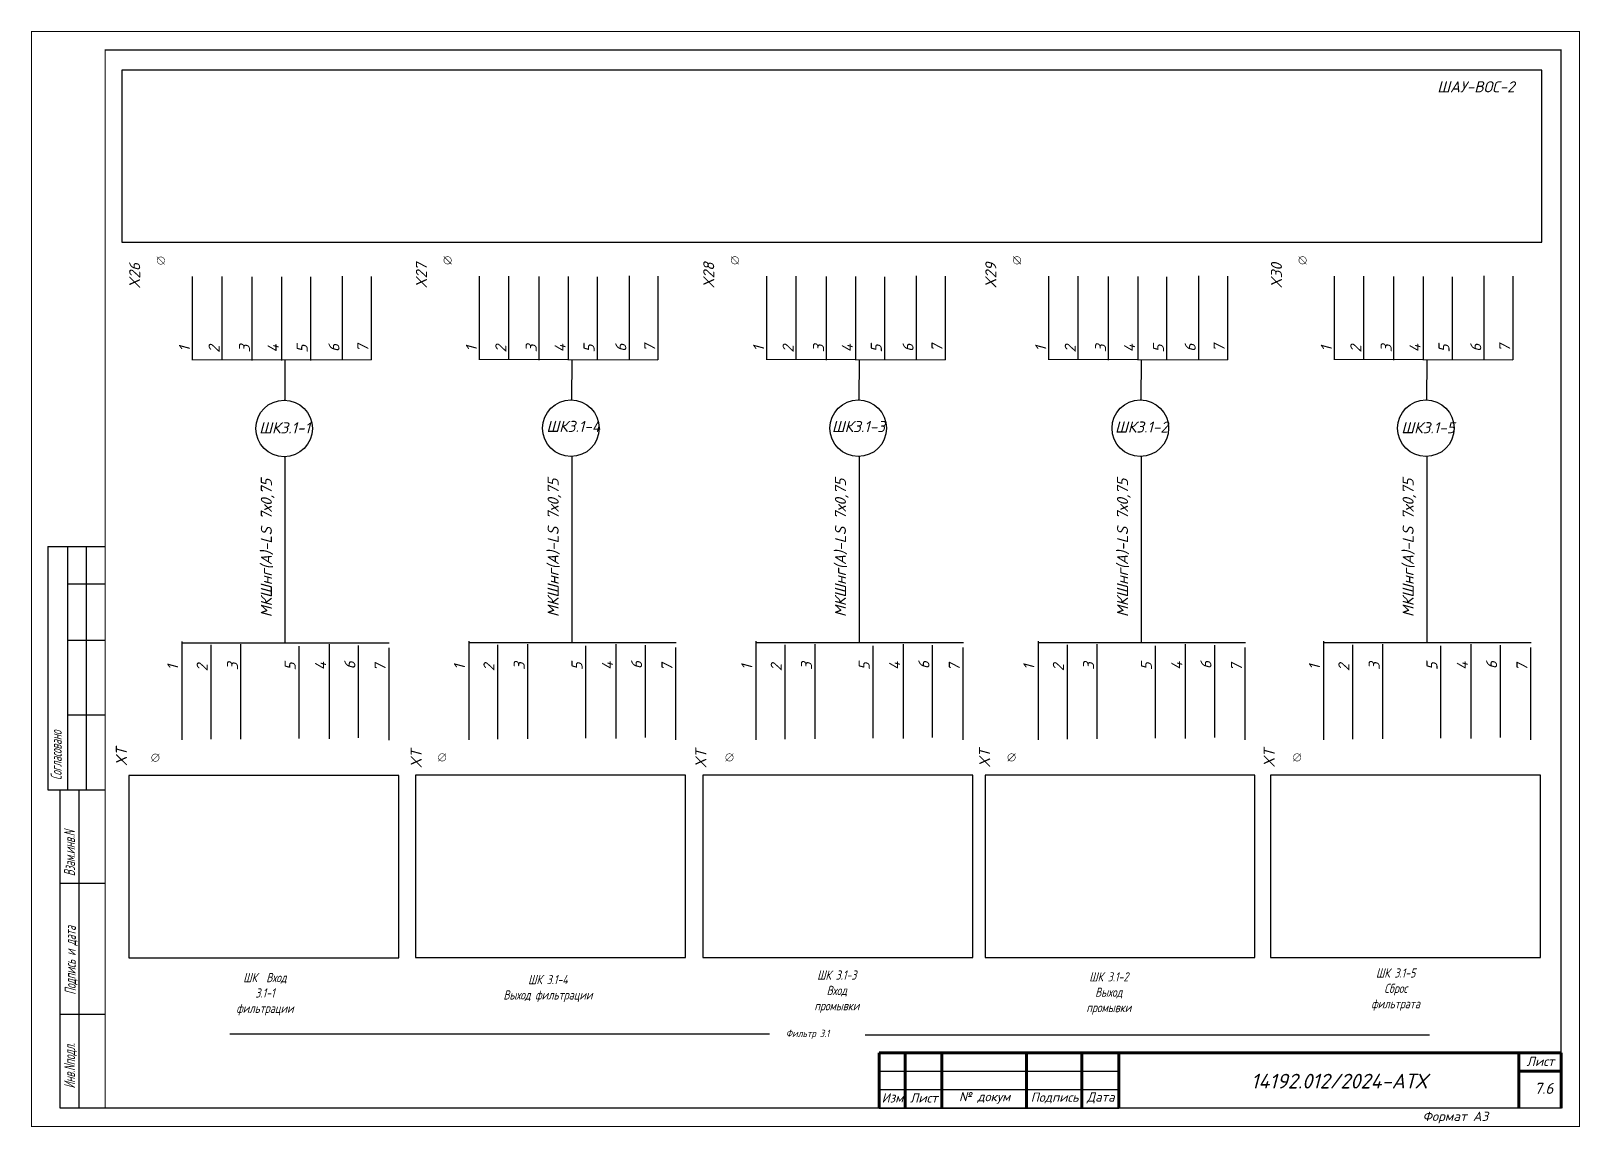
# Model space of a CAD drawing. Header units: millimetres. Extents: x 1463 to 10524, y 7125 to 13164.
# Drawn here: x 5627.4 to 6047.7, y 8696 to 8993.3 of the extents above; entities that cross this region are included whole.
import ezdxf
from ezdxf.enums import TextEntityAlignment as Align

# ---------------------------------------------------------------- set-up
doc = ezdxf.new("R2010")
doc.units = ezdxf.units.MM
doc.header["$LTSCALE"] = 4
doc.set_wipeout_variables(frame=1)
doc.linetypes.add('SolidLine', pattern=[0])
for name, color, linetype in [('G', 5, 'Continuous'), ('SYMS', 7, 'Continuous'), ('Вспомогательная', 1, 'Continuous'), ('Текст', 2, 'Continuous')]:
    doc.layers.add(name, color=color, linetype=linetype)
for name, color, linetype, lineweight in [('RAMKA', 7, 'Continuous', 25), ('SHTAMP', 7, 'SolidLine', 25), ('Основеая', 5, 'Continuous', 60)]:
    doc.layers.add(name, color=color, linetype=linetype, lineweight=lineweight)
doc.styles.add('COTES', font='cs_gost2304.shx', dxfattribs={"width": 0.75, "oblique": 15})
doc.styles.add('ISOCPEUR', font='isocpeui.ttf')
doc.styles.add('Simplex00.10.00', font='simplex.shx')
doc.styles.add('Simplex25.085.15', font='GOST_A.TTF', dxfattribs={"width": 0.85, "oblique": 15, "height": 2.5})
doc.styles.add('ГОСТ', font='isocpeur.ttf', dxfattribs={"oblique": 15})

msp = doc.modelspace()

# ---------------------------------------------------------------- texts
at = {"style": 'Simplex25.085.15', "oblique": 15, "width": 1.083459}
msp.add_text('Фильтр 3.1', height=1.961, dxfattribs=at).set_placement((5832.22, 8720.38))
at = {"layer": 'SHTAMP', "color": 0, "style": 'ISOCPEUR'}
msp.add_text('14192.012/2024-АТХ', height=4, dxfattribs=at).set_placement((5982.27, 8706.41), align=Align.CENTER)
at = {"layer": 'SYMS', "linetype": 'Continuous', "ltscale": 0.2, "style": 'ГОСТ', "oblique": 15}
for s, p in [('ШАУ-ВОС-2', (6008.96, 8976.63)), ('ШК3.1-1', (5689.32, 8884.12)), ('ШК3.1-4', (5767.25, 8884.51)), ('ШК3.1-3', (5844.7, 8884.46)), ('ШК3.1-2', (5921.53, 8884.34)), ('ШК3.1-5', (5999.21, 8884.15))]:
    msp.add_text(s, height=3, dxfattribs=at).set_placement(p)
for s, p in [('X26', (5657.03, 8923.39)), ('X27', (5734.84, 8923.45)), ('X28', (5812.79, 8923.45)), ('X29', (5889.34, 8923.45)), ('X30', (5966.82, 8923.45)), ('1', (5670.57, 8906.25)), ('2', (5678.57, 8905.96)), ('3', (5686.82, 8906.06)), ('4', (5694.64, 8906.03)), ('5', (5702.5, 8905.97)), ('6', (5711.11, 8906.19)), ('7', (5718.97, 8906.13)), ('1', (5748.38, 8906.31)), ('2', (5756.38, 8906.03)), ('3', (5764.63, 8906.13)), ('4', (5772.45, 8906.1)), ('5', (5780.31, 8906.04)), ('6', (5788.92, 8906.25)), ('7', (5796.78, 8906.2)), ('1', (5826.34, 8906.31)), ('2', (5834.33, 8906.03)), ('3', (5842.59, 8906.13)), ('4', (5850.4, 8906.1)), ('5', (5858.26, 8906.04)), ('6', (5866.87, 8906.25)), ('7', (5874.73, 8906.2)), ('1', (5902.88, 8906.31)), ('2', (5910.88, 8906.03)), ('3', (5919.13, 8906.13)), ('4', (5926.95, 8906.1)), ('5', (5934.8, 8906.04)), ('6', (5943.42, 8906.25)), ('7', (5951.27, 8906.2)), ('1', (5980.36, 8906.31)), ('2', (5988.36, 8906.03)), ('3', (5996.61, 8906.13)), ('4', (6004.43, 8906.1)), ('5', (6012.29, 8906.04)), ('6', (6020.9, 8906.25)), ('7', (6028.76, 8906.2)), ('МКШнг(А)-LS 7х0,75', (5692.76, 8834.24)), ('МКШнг(А)-LS 7х0,75', (5770.57, 8834.31)), ('МКШнг(А)-LS 7х0,75', (5848.52, 8834.31)), ('МКШнг(А)-LS 7х0,75', (5925.06, 8834.31)), ('МКШнг(А)-LS 7х0,75', (6002.55, 8834.31)), ('3', (5683.57, 8819.88)), ('5', (5699.24, 8819.79)), ('4', (5707.49, 8819.89)), ('6', (5715.41, 8820.12)), ('7', (5723.66, 8819.52)), ('2', (5753.16, 8819.61)), ('3', (5761.38, 8819.95)), ('5', (5777.05, 8819.85)), ('4', (5785.3, 8819.95)), ('6', (5793.22, 8820.19)), ('7', (5801.47, 8819.59)), ('2', (5831.11, 8819.61)), ('3', (5839.33, 8819.95)), ('5', (5855, 8819.85)), ('4', (5863.25, 8819.95)), ('6', (5871.17, 8820.19)), ('7', (5879.42, 8819.59)), ('2', (5907.65, 8819.61)), ('3', (5915.87, 8819.95)), ('5', (5931.54, 8819.85)), ('4', (5939.8, 8819.95)), ('6', (5947.71, 8820.19)), ('7', (5955.97, 8819.59)), ('2', (5985.13, 8819.61)), ('3', (5993.36, 8819.95)), ('5', (6009.03, 8819.85)), ('4', (6017.28, 8819.95)), ('6', (6025.2, 8820.19)), ('7', (6033.45, 8819.59)), ('1', (5667.35, 8819.83)), ('2', (5675.35, 8819.55)), ('1', (5745.16, 8819.9)), ('1', (5823.11, 8819.9)), ('1', (5899.65, 8819.9)), ('1', (5977.14, 8819.9)), ('XT', (5653.43, 8793.84)), ('XT', (5733.42, 8793.28)), ('XT', (5810.65, 8793.3)), ('XT', (5887.66, 8793.43)), ('XT', (5964.87, 8793.48))]:
    msp.add_text(s, height=3, rotation=90, dxfattribs=at).set_placement(p)
at = {"layer": 'SYMS', "color": 7, "linetype": 'Continuous', "ltscale": 0.2, "style": 'ГОСТ', "oblique": 15}
msp.add_text('7.6', height=3, dxfattribs=at).set_placement((6035.29, 8704.95))
at = {"layer": 'SYMS', "linetype": 'Continuous', "char_height": 2.5, "attachment_point": 2}
for s, insert, width in [('{\\Fsimplex|c204;\\Q15;\\W0.75;\\C0;ШК 3.1-3\\PВход промывки}', (5846.03, 8738.43), 16.2192), ('{\\Fsimplex|c204;\\Q15;\\W0.75;\\C0;ШК 3.1-5\\PСброс фильтрата}', (5997.67, 8739), 16.2192), ('{\\Fsimplex|c204;\\Q15;\\W0.75;\\C0;ШК  Вход 3.1-1 фильтрации}', (5690.87, 8737.75), 16.2192), ('{\\Fsimplex|c204;\\Q15;\\W0.75;\\C0;ШК 3.1-4\\PВыход фильтрации}', (5767.65, 8737.21), 27.2347), ('{\\Fsimplex|c204;\\Q15;\\W0.75;\\C0;ШК 3.1-2 Выход промывки}', (5919.83, 8737.95), 16.2192)]:
    msp.add_mtext(s, dxfattribs=dict(at, insert=insert, width=width))

# ---------------------------------------------------------------- blocks, each defined once
blk = doc.blocks.new('Формат А3')
at = {"color": 0, "linetype": 'Continuous', "const_width": 0.3}
for points in [[(-420, 297), (0, 297), (0, 0), (-420, 0)], [(-400, 5), (-400, 292), (-5, 292), (-5, 5)]]:
    blk.add_lwpolyline(points, close=True, dxfattribs=at)
at = {"color": 0, "linetype": 'Continuous', "style": 'Simplex00.10.00', "oblique": 15}
blk.add_text('Формат А3', height=2.5, dxfattribs=at).set_placement((-33.67, 2.75), align=Align.MIDDLE_CENTER)
blk = doc.blocks.new('A$C73A268AF')
at = {"lineweight": 30}
for p, q in [((4.57, 157.46), (20.05, 157.46)), ((4.57, 157.46), (4.57, 91.46)), ((9.89, 157.46), (9.89, 91.46)), ((14.97, 157.46), (14.97, 91.46)), ((9.89, 147.31), (20.05, 147.31)), ((9.89, 132.08), (20.05, 132.08)), ((9.89, 111.77), (20.05, 111.77)), ((4.57, 91.46), (20.05, 91.46)), ((7.96, 5.15), (7.96, 91.46)), ((13.04, 5.15), (13.04, 91.46)), ((20.15, 66.08), (7.96, 66.08)), ((20.15, 30.54), (7.96, 30.54))]:
    blk.add_line(p, q, dxfattribs=at)
blk.add_lwpolyline([(20.15, 5.15), (7.96, 5.15)], dxfattribs=at)
at = {"layer": 'Вспомогательная', "color": 7}
for p, q in [((230.15, 15.15), (295.15, 15.15)), ((230.15, 10.15), (295.15, 10.15)), ((230.15, 5.15), (295.15, 5.15))]:
    blk.add_line(p, q, dxfattribs=at)
at = {"layer": 'Основеая', "color": 7}
for p, q in [((230.15, 20.15), (230.15, 5.15)), ((415.15, 20.15), (230.15, 20.15)), ((237.15, 20.15), (237.15, 5.15)), ((247.15, 20.15), (247.15, 5.15)), ((270.15, 20.15), (270.15, 5.15)), ((285.15, 20.15), (285.15, 5.15)), ((295.15, 20.15), (295.15, 5.15)), ((403.72, 20.15), (403.72, 5.15)), ((415.15, 20.15), (415.15, 5.15)), ((403.72, 15.15), (415.15, 15.15))]:
    blk.add_line(p, q, dxfattribs=at)
blk.add_blockref('Формат А3', (420.15, 0.15))
at = {"layer": 'RAMKA', "style": 'COTES', "oblique": 15, "width": 0.75}
for s, p in [('Согласовано', (8.35, 94.1)), ('Взам.инв.N', (11.94, 68.02)), ('Подпись и дата', (12.17, 35.86)), ('Инв.Nподл.', (11.97, 10.43))]:
    blk.add_text(s, height=3, rotation=90, dxfattribs=at).set_placement(p)
at = {"layer": 'Текст', "color": 7, "char_height": 2.5, "style": 'ГОСТ'}
for s, insert, width, attachment_point in [('{\\fISOCPEUR|b0|i0|c204|p34;Лист}', (413.32, 17.81), 11.4585, 6), ('{\\fISOCPEUR|b0|i0|c204|p34;Изм}', (233.75, 7.88), 7, 5), ('{\\fISOCPEUR|b0|i0|c204|p34;Лист}', (242.25, 7.88), 10, 5), ('{\\fISOCPEUR|b0|i0|c204|p34;№ докум}', (258.75, 7.88), 23, 5), ('{\\fISOCPEUR|b0|i0|c204|p34;Подпись}', (277.75, 7.88), 15, 5), ('{\\fISOCPEUR|b0|i0|c204|p34;Дата}', (290.25, 7.88), 10, 5)]:
    blk.add_mtext(s, dxfattribs=dict(at, insert=insert, width=width, attachment_point=attachment_point))
blk = doc.blocks.new('Клеммное соединение')
at = {"linetype": 'Continuous'}
blk.add_wipeout([(0, -1), (-0.44, -0.9), (-0.6, -0.8), (-0.71, -0.7), (-0.8, -0.6), (-0.87, -0.5), (-0.92, -0.4), (-0.95, -0.3), (-0.98, -0.2), (-0.99, -0.1), (-0.99, 0), (-0.99, 0.1), (-0.98, 0.2), (-0.95, 0.3), (-0.92, 0.4), (-0.87, 0.5), (-0.8, 0.6), (-0.71, 0.7), (-0.6, 0.8), (-0.44, 0.9), (0, 1), (0.44, 0.9), (0.6, 0.8), (0.71, 0.7), (0.8, 0.6), (0.87, 0.5), (0.92, 0.4), (0.95, 0.3), (0.98, 0.2), (0.99, 0.1), (1, 0), (0.99, -0.1), (0.98, -0.2), (0.95, -0.3), (0.92, -0.4), (0.87, -0.5), (0.8, -0.6), (0.71, -0.7), (0.6, -0.8), (0.44, -0.9)], dxfattribs=at)
at = {"color": 0, "linetype": 'Continuous', "lineweight": -2, "const_width": 0.15}
blk.add_lwpolyline([(-1.06, -1.06), (1.06, 1.06)], dxfattribs=at)
blk.add_lwpolyline([(-1, 0, 1), (1, 0, 1)], format="xyb", close=True, dxfattribs=at)

# ---------------------------------------------------------------- linework, layer by layer
at = {"color": 7, "ltscale": 0.2}
for p, q in [((5827.75, 8721.13), (5681.34, 8721.13)), ((5853.7, 8720.95), (6006.89, 8720.95))]:
    msp.add_line(p, q, dxfattribs=at)
at = {"ltscale": 1.2}
msp.add_lwpolyline([(5652.05, 8936.02), (6037.35, 8936.02), (6037.35, 8982.67), (5652.05, 8982.67)], close=True, dxfattribs=at)
at = {"linetype": 'Continuous', "ltscale": 0.2}
for points in [[(5653.96, 8741.87), (5727.19, 8741.87), (5727.19, 8791.35), (5653.96, 8791.35)], [(5731.77, 8741.93), (5805, 8741.93), (5805, 8791.42), (5731.77, 8791.42)], [(5809.72, 8741.93), (5882.96, 8741.93), (5882.96, 8791.42), (5809.72, 8791.42)], [(5886.26, 8741.93), (5959.5, 8741.93), (5959.5, 8791.42), (5886.26, 8791.42)], [(5963.75, 8741.93), (6036.98, 8741.93), (6036.98, 8791.42), (5963.75, 8791.42)]]:
    msp.add_lwpolyline(points, close=True, dxfattribs=at)
at = {"layer": 'G', "color": 0}
for p, q in [((5696.36, 8893.13), (5696.4, 8904.12)), ((5774.17, 8893.19), (5774.21, 8904.18)), ((5852.12, 8893.19), (5852.16, 8904.18)), ((5928.66, 8893.19), (5928.7, 8904.18)), ((6006.15, 8893.19), (6006.18, 8904.18)), ((5696.3, 8877.78), (5696.3, 8827.3)), ((5774.11, 8877.84), (5774.11, 8827.37)), ((5852.07, 8877.84), (5852.07, 8827.37)), ((5928.61, 8877.84), (5928.61, 8827.37)), ((6006.09, 8877.84), (6006.09, 8827.37))]:
    msp.add_line(p, q, dxfattribs=at)
at = {"layer": 'SYMS', "linetype": 'Continuous', "ltscale": 0.2}
for p, q in [((5671.17, 8926.69), (5671.17, 8904.01)), ((5679.16, 8926.68), (5679.16, 8903.99)), ((5687.35, 8926.6), (5687.35, 8903.92)), ((5695.38, 8926.6), (5695.38, 8903.92)), ((5703.23, 8926.54), (5703.23, 8903.86)), ((5711.85, 8926.76), (5711.85, 8904.07)), ((5719.7, 8926.7), (5719.7, 8904.02)), ((5748.98, 8926.76), (5748.98, 8904.08)), ((5756.97, 8926.75), (5756.97, 8904.06)), ((5765.16, 8926.67), (5765.16, 8903.98)), ((5773.19, 8926.67), (5773.19, 8903.98)), ((5781.04, 8926.61), (5781.04, 8903.93)), ((5789.66, 8926.83), (5789.66, 8904.14)), ((5797.51, 8926.77), (5797.51, 8904.08)), ((5826.93, 8926.76), (5826.93, 8904.08)), ((5834.92, 8926.75), (5834.92, 8904.06)), ((5843.11, 8926.67), (5843.11, 8903.98)), ((5851.14, 8926.67), (5851.14, 8903.98)), ((5859, 8926.61), (5859, 8903.93)), ((5867.61, 8926.83), (5867.61, 8904.14)), ((5875.46, 8926.77), (5875.46, 8904.08)), ((5903.48, 8926.76), (5903.48, 8904.08)), ((5911.46, 8926.75), (5911.46, 8904.06)), ((5919.65, 8926.67), (5919.65, 8903.98)), ((5927.68, 8926.67), (5927.68, 8903.98)), ((5935.54, 8926.61), (5935.54, 8903.93)), ((5944.15, 8926.83), (5944.15, 8904.14)), ((5952.01, 8926.77), (5952.01, 8904.08)), ((5980.96, 8926.76), (5980.96, 8904.08)), ((5988.95, 8926.75), (5988.95, 8904.06)), ((5997.13, 8926.67), (5997.13, 8903.98)), ((6005.17, 8926.67), (6005.17, 8903.98)), ((6013.02, 8926.61), (6013.02, 8903.93)), ((6021.64, 8926.83), (6021.64, 8904.14)), ((6029.49, 8926.77), (6029.49, 8904.08)), ((5668.35, 8827.7), (5668.35, 8800.96)), ((5676.2, 8826.74), (5676.2, 8801.13)), ((5684.29, 8826.9), (5684.29, 8801.2)), ((5700.09, 8826.41), (5700.09, 8801.37)), ((5708.28, 8826.9), (5708.28, 8801.29)), ((5716.2, 8826.58), (5716.2, 8801.53)), ((5746.16, 8827.77), (5746.16, 8801.03)), ((5754.01, 8826.8), (5754.01, 8801.2)), ((5762.1, 8826.96), (5762.1, 8801.27)), ((5777.9, 8826.48), (5777.9, 8801.44)), ((5786.09, 8826.96), (5786.09, 8801.36)), ((5794.01, 8826.64), (5794.01, 8801.59)), ((5824.11, 8827.77), (5824.11, 8801.03)), ((5831.97, 8826.8), (5831.97, 8801.2)), ((5840.05, 8826.96), (5840.05, 8801.27)), ((5855.86, 8826.48), (5855.86, 8801.44)), ((5864.04, 8826.96), (5864.04, 8801.36)), ((5871.96, 8826.64), (5871.96, 8801.59)), ((5900.65, 8827.77), (5900.65, 8801.03)), ((5908.51, 8826.8), (5908.51, 8801.2)), ((5916.59, 8826.96), (5916.59, 8801.27)), ((5932.4, 8826.48), (5932.4, 8801.44)), ((5940.59, 8826.96), (5940.59, 8801.36)), ((5948.51, 8826.64), (5948.51, 8801.59)), ((5978.14, 8827.77), (5978.14, 8801.03)), ((5985.99, 8826.8), (5985.99, 8801.2)), ((5994.08, 8826.96), (5994.08, 8801.27)), ((6009.88, 8826.48), (6009.88, 8801.44)), ((6018.07, 8826.96), (6018.07, 8801.36)), ((6025.99, 8826.64), (6025.99, 8801.59)), ((5724.45, 8825.98), (5724.45, 8800.93)), ((5802.26, 8826.04), (5802.26, 8800.99)), ((5880.21, 8826.04), (5880.21, 8800.99)), ((5956.76, 8826.04), (5956.76, 8800.99)), ((6034.24, 8826.04), (6034.24, 8800.99))]:
    msp.add_line(p, q, dxfattribs=at)
at = {"layer": 'SYMS', "linetype": 'Continuous', "lineweight": 30, "ltscale": 0.2}
for points in [[(5671.15, 8904.19), (5719.7, 8904.02), (5719.7, 8904.02)], [(5748.96, 8904.25), (5797.51, 8904.08), (5797.51, 8904.08)], [(5826.92, 8904.25), (5875.46, 8904.08), (5875.46, 8904.08)], [(5903.46, 8904.25), (5952.01, 8904.08), (5952.01, 8904.08)], [(5980.94, 8904.25), (6029.49, 8904.08), (6029.49, 8904.08)], [(5668.35, 8827.3), (5724.62, 8827.3), (5724.62, 8827.3)], [(5746.16, 8827.37), (5802.43, 8827.37), (5802.43, 8827.37)], [(5824.11, 8827.37), (5880.38, 8827.37), (5880.38, 8827.37)], [(5900.65, 8827.37), (5956.92, 8827.37), (5956.92, 8827.37)], [(5978.14, 8827.37), (6034.41, 8827.37), (6034.41, 8827.37)]]:
    msp.add_lwpolyline(points, dxfattribs=at)
at = {"layer": 'SYMS', "linetype": 'Continuous', "ltscale": 0.2}
for centre in [(5696.08, 8885.45), (5773.89, 8885.52), (5851.85, 8885.52), (5928.39, 8885.52), (6005.87, 8885.52)]:
    msp.add_circle(centre, 7.68, dxfattribs=at)

# ---------------------------------------------------------------- block references
at = {"ltscale": 1.2}
msp.add_blockref('A$C73A268AF', (5627.4, 8695.97), dxfattribs=at)

msp.set_redraw_order([(e.dxf.handle, doc.entitydb.next_handle()) for e in msp.query("TEXT MTEXT ATTDEF DIMENSION ARC_DIMENSION")])  # texts and dimensions are drawn at this point

# ---------------------------------------------------------------- next in the draw order: block references
for p, rotation in [((5662.63, 8930.99), 90), ((5740.44, 8931.06), 90), ((5818.39, 8931.06), 90), ((5894.94, 8931.06), 90), ((5972.42, 8931.06), 90), ((5661.16, 8796.15), 180), ((5738.97, 8796.22), 180), ((5816.92, 8796.22), 180), ((5893.46, 8796.22), 180), ((5970.94, 8796.22), 180)]:
    msp.add_blockref('Клеммное соединение', p, dxfattribs=dict(rotation=rotation))

doc.saveas('drawing.dxf')
